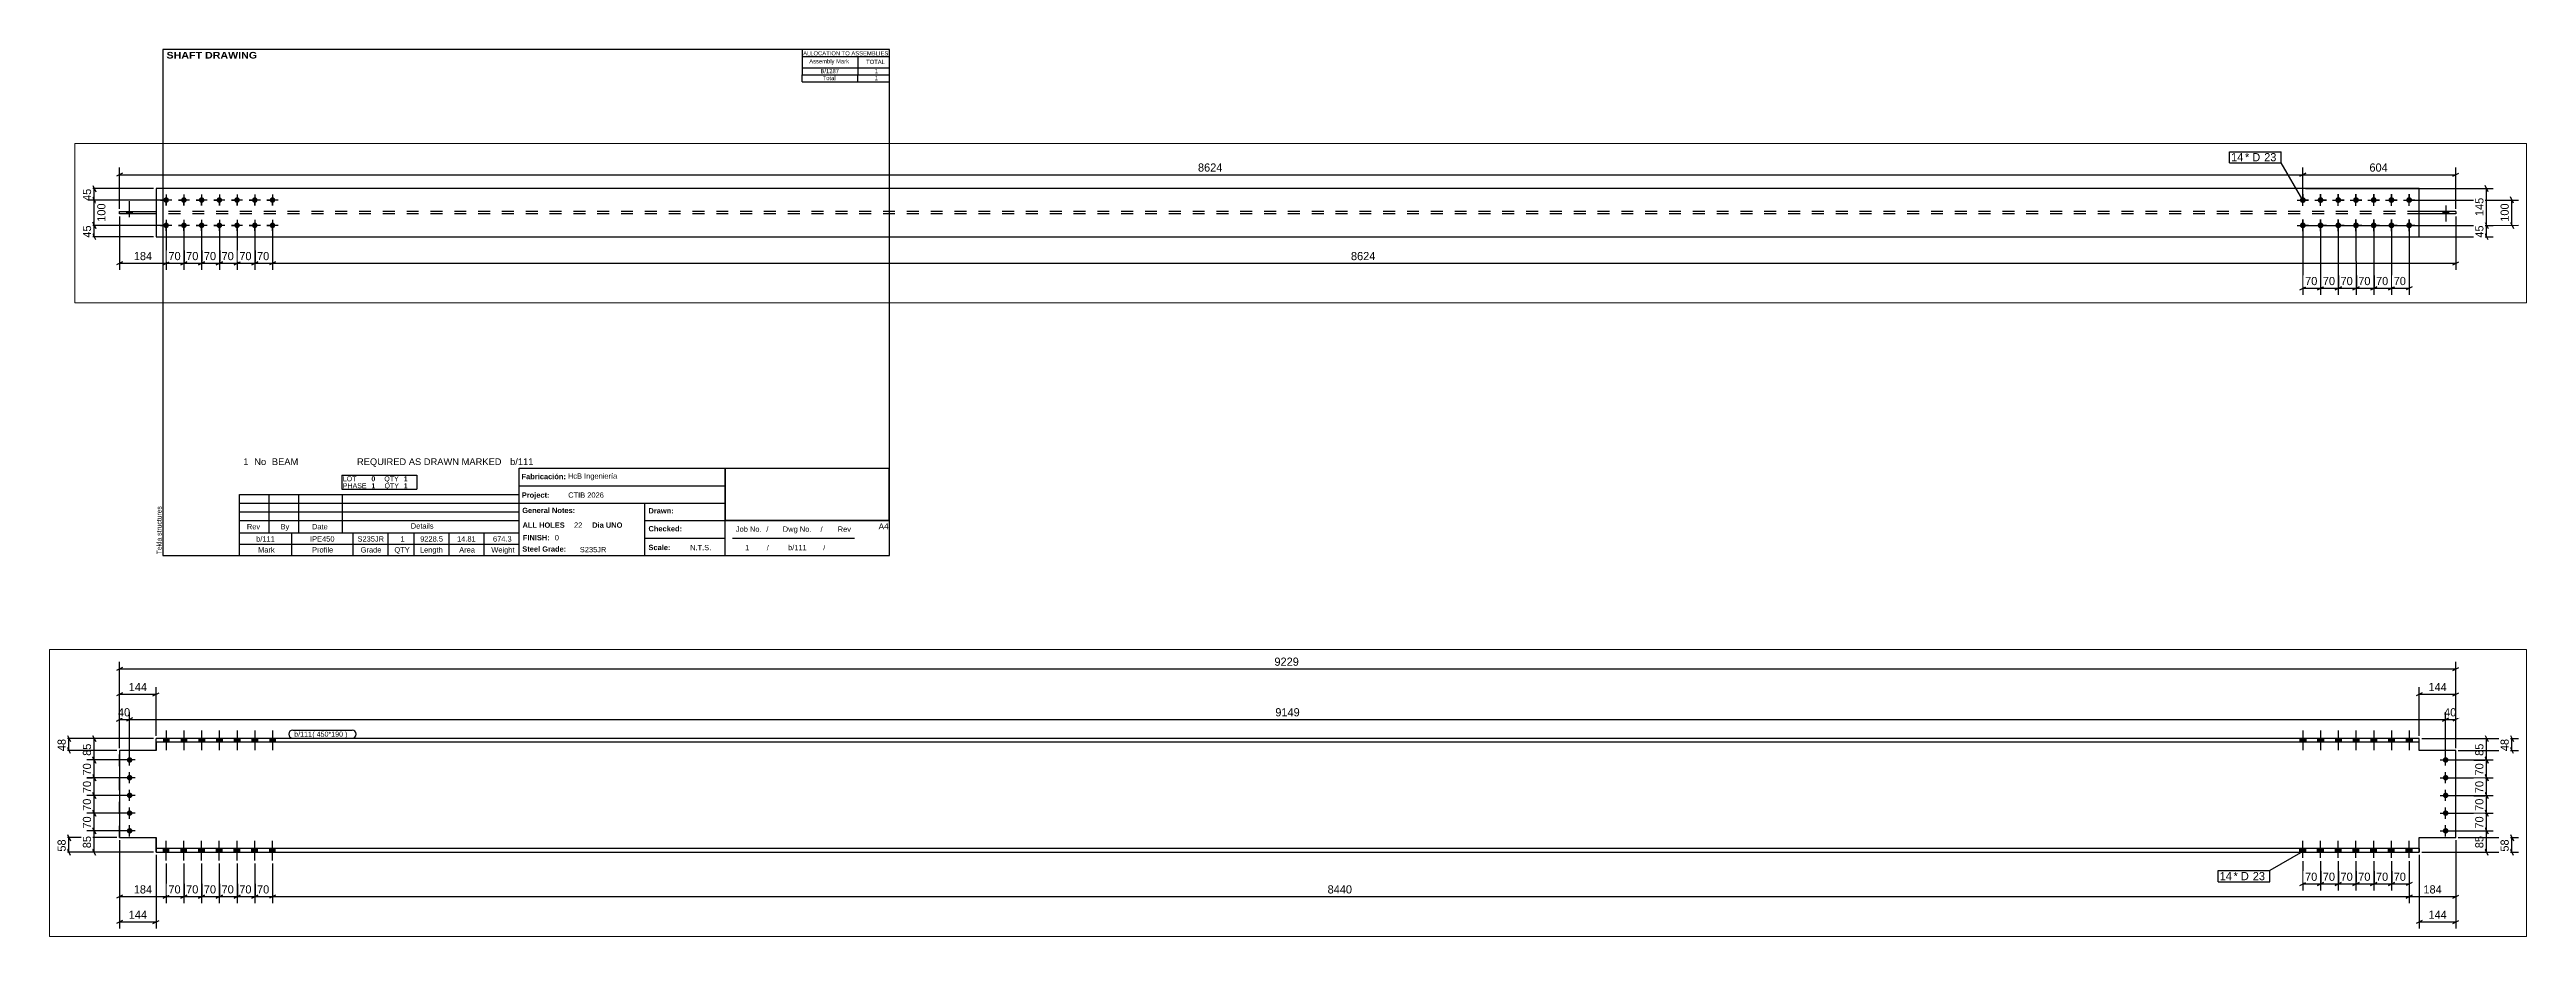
# Paper-space layout 'Layout1' of a CAD drawing. Header units: millimetres. Extents: x -40 to 939, y -146 to 205.
# The model-space entities are those that its viewports show. They can reach past a viewport. Long polylines and large blocks are cut down to what shows.
import ezdxf

# ---------------------------------------------------------------- set-up
doc = ezdxf.new("R2010")
doc.units = ezdxf.units.MM
doc.linetypes.add('DXK_LINE_DOT4', pattern=[0.9408, 0.4704, -0.4704])
doc.layers.add('Viewport layer', color=7, linetype='Continuous', plot=False)
doc.styles.add('Arial', font='ARIAL.TTF', dxfattribs={"height": 0.2})
doc.styles.add('Arial Black', font='ARIBLK.TTF', dxfattribs={"height": 0.2})
doc.styles.add('Arial Bold', font='ARIALBD.TTF', dxfattribs={"height": 0.2})
doc.styles.add('Comic Sans MS', font='COMIC.TTF', dxfattribs={"height": 0.2})

psp = doc.layouts.get("Layout1")

# ---------------------------------------------------------------- texts
at = {"color": 7}
for s, height, style, p in [(' SHAFT DRAWING', 2.6342, 'Arial Black', (5.3, 201.42)), ('ALLOCATION TO ASSEMBLIES', 1.6475, 'Arial', (257.95, 202.68)), ('Assembly Mark', 1.6475, 'Arial', (260.35, 199.52)), ('TOTAL', 1.648, 'Arial', (282.81, 199.28)), ('1', 2.64, 'Arial', (36.8, 40.76)), ('No', 2.636, 'Arial', (41.13, 40.76)), ('BEAM', 2.636, 'Arial', (48.08, 40.76)), ('REQUIRED AS DRAWN MARKED', 2.636, 'Arial', (81.71, 40.76)), ('b/111', 2.636, 'Arial', (142.18, 40.76)), ('b/111', 2.109, 'Arial', (41.89, 10.5)), ('IPE450', 2.109, 'Arial', (63.17, 10.5)), ('S235JR', 2.109, 'Arial', (81.91, 10.5)), ('1', 2.11, 'Arial', (98.86, 10.5)), ('9228.5', 2.109, 'Arial', (106.66, 10.5)), ('14.81', 2.109, 'Arial', (121.24, 10.5)), ('674.3', 2.109, 'Arial', (135.43, 10.5)), ('FINISH:', 2.107, 'Arial Bold', (147.22, 11)), ('0', 2.11, 'Arial', (159.84, 11))]:
    psp.add_text(s, height=height, dxfattribs=dict(at, style=style)).set_placement(p)
at = {"color": 7, "linetype": 'Continuous'}
for s, height, style, p in [('B/1287', 1.648, 'Arial', (264.81, 195.63)), ('1', 1.65, 'Arial', (286.23, 195.63)), ('Total', 1.648, 'Arial', (265.67, 192.88)), ('1', 1.65, 'Arial', (286.21, 192.88)), ('LOT', 1.977, 'Arial', (76.13, 34.33)), ('PHASE', 1.977, 'Arial', (76.13, 31.57)), ('0', 1.98, 'Arial Bold', (87.41, 34.33)), ('1', 1.98, 'Arial Bold', (87.41, 31.57)), ('QTY', 1.977, 'Arial', (92.51, 34.33)), ('QTY', 1.977, 'Arial', (92.58, 31.57)), ('1', 1.98, 'Arial Bold', (100.18, 34.33)), ('1', 1.98, 'Arial Bold', (100.18, 31.57)), ('Fabricación:', 2.1074, 'Arial Bold', (146.73, 35.16)), ('Project:', 2.107, 'Arial Bold', (146.81, 27.83)), ('HcB Ingeniería', 2.1088, 'Arial', (165.02, 35.36)), ('CTIB 2026', 2.109, 'Arial', (165.14, 27.83)), ('General Notes:', 2.1074, 'Arial Bold', (146.96, 21.78)), ('Drawn:', 2.107, 'Arial Bold', (196.85, 21.62)), ('Rev', 2.109, 'Arial', (38.21, 15.35)), ('By', 2.109, 'Arial', (51.53, 15.35)), ('Date', 2.109, 'Arial', (63.94, 15.35)), ('Details', 2.109, 'Arial', (102.96, 15.63)), ('ALL HOLES', 2.107, 'Arial Bold', (147.1, 15.96)), ('22', 2.109, 'Arial', (167.43, 15.96)), ('Dia UNO', 2.107, 'Arial Bold', (174.62, 15.96)), ('Checked:', 2.107, 'Arial Bold', (196.85, 14.53)), ('Job No.', 2.109, 'Arial', (231.37, 14.37)), ('/', 2.11, 'Arial', (243.42, 14.37)), ('Dwg No.', 2.109, 'Arial', (249.91, 14.37)), ('/', 2.11, 'Arial', (264.81, 14.37)), ('Rev', 2.109, 'Arial', (271.61, 14.37)), ('A4', 2.307, 'Arial', (287.76, 15.38)), ('Mark', 2.109, 'Arial', (42.64, 6.19)), ('Profile', 2.109, 'Arial', (63.95, 6.19)), ('Grade', 2.109, 'Arial', (83.16, 6.19)), ('QTY', 2.109, 'Arial', (96.49, 6.19)), ('Length', 2.109, 'Arial', (106.58, 6.19)), ('Area', 2.109, 'Arial', (122.09, 6.19)), ('Weight', 2.109, 'Arial', (134.77, 6.19)), ('Steel Grade:', 2.1074, 'Arial Bold', (147.01, 6.52)), ('S235JR', 2.109, 'Arial', (169.74, 6.28)), ('Scale:', 2.107, 'Arial Bold', (196.85, 7.13)), ('N.T.S.', 2.109, 'Arial', (213.29, 7.08)), ('1', 2.11, 'Arial', (235.04, 7.08)), ('/', 1.98, 'Arial', (243.58, 7.08)), ('b/111', 2.109, 'Arial', (251.98, 7.08)), ('/', 1.98, 'Arial', (265.88, 7.08))]:
    psp.add_text(s, height=height, dxfattribs=dict(at, style=style)).set_placement(p)
at = {"color": 174, "linetype": 'Continuous', "style": 'Arial'}
psp.add_text('Tekla structures', height=1.9102, rotation=90, dxfattribs=at).set_placement((4.5, 5.5))

msp = doc.modelspace()

# ---------------------------------------------------------------- hatches: boundary and pattern name
at = {"linetype": 'Continuous'}
for points in [[(14989.4, 697.6, -1), (15011.4, 697.6, -1)], [(15133.7, 768), (15155.7, 768), (15155.7, 782.6), (15133.7, 782.6)], [(15133.7, 768), (15155.7, 768), (15155.7, 782.6), (15133.7, 782.6)], [(15203.7, 768), (15225.7, 768), (15225.7, 782.6), (15203.7, 782.6)], [(15203.7, 768), (15225.7, 768), (15225.7, 782.6), (15203.7, 782.6)], [(15273.7, 768), (15295.7, 768), (15295.7, 782.6), (15273.7, 782.6)], [(15273.7, 768), (15295.7, 768), (15295.7, 782.6), (15273.7, 782.6)], [(15343.7, 768), (15365.7, 768), (15365.7, 782.6), (15343.7, 782.6)], [(15343.7, 768), (15365.7, 768), (15365.7, 782.6), (15343.7, 782.6)], [(15413.7, 768), (15435.7, 768), (15435.7, 782.6), (15413.7, 782.6)], [(15413.7, 768), (15435.7, 768), (15435.7, 782.6), (15413.7, 782.6)], [(15483.7, 768), (15505.7, 768), (15505.7, 782.6), (15483.7, 782.6)], [(15483.7, 768), (15505.7, 768), (15505.7, 782.6), (15483.7, 782.6)], [(15553.7, 768), (15575.7, 768), (15575.7, 782.6), (15553.7, 782.6)], [(15553.7, 768), (15575.7, 768), (15575.7, 782.6), (15553.7, 782.6)], [(23596.1, 782.6), (23573.1, 782.6), (23573.1, 768), (23596.1, 768)], [(23596.1, 782.6), (23573.1, 782.6), (23573.1, 768), (23596.1, 768)], [(23666.1, 782.6), (23643.1, 782.6), (23643.1, 768), (23666.1, 768)], [(23666.1, 782.6), (23643.1, 782.6), (23643.1, 768), (23666.1, 768)], [(23736.1, 782.6), (23713.1, 782.6), (23713.1, 768), (23736.1, 768)], [(23736.1, 782.6), (23713.1, 782.6), (23713.1, 768), (23736.1, 768)], [(23806.1, 782.6), (23783.1, 782.6), (23783.1, 768), (23806.1, 768)], [(23806.1, 782.6), (23783.1, 782.6), (23783.1, 768), (23806.1, 768)], [(23876.1, 782.6), (23853.1, 782.6), (23853.1, 768), (23876.1, 768)], [(23876.1, 782.6), (23853.1, 782.6), (23853.1, 768), (23876.1, 768)], [(23946.1, 782.6), (23923.1, 782.6), (23923.1, 768), (23946.1, 768)], [(23946.1, 782.6), (23923.1, 782.6), (23923.1, 768), (23946.1, 768)], [(24016.1, 782.6), (23993.1, 782.6), (23993.1, 768), (24016.1, 768)], [(24016.1, 782.6), (23993.1, 782.6), (23993.1, 768), (24016.1, 768)], [(24137.9, 697.6, -1), (24159.9, 697.6, -1)], [(14989.4, 627.6, -1), (15011.4, 627.6, -1)], [(24137.9, 627.6, -1), (24159.9, 627.6, -1)], [(14989.4, 557.6, -1), (15011.4, 557.6, -1)], [(14989.4, 487.6, -1), (15011.4, 487.6, -1)], [(24137.9, 557.6, -1), (24159.9, 557.6, -1)], [(24137.9, 487.6, -1), (24159.9, 487.6, -1)], [(360.7, 395.3, -1), (360.7, 417.3, -1)], [(430.7, 395.3, -1), (430.7, 417.3, -1)], [(500.7, 395.3, -1), (500.7, 417.3, -1)], [(570.7, 395.3, -1), (570.7, 417.3, -1)], [(640.7, 395.3, -1), (640.7, 417.3, -1)], [(710.7, 395.3, -1), (710.7, 417.3, -1)], [(780.7, 395.3, -1), (780.7, 417.3, -1)], [(8800.6, 417.7, -1), (8800.6, 394.7, -1)], [(8870.6, 417.7, -1), (8870.6, 394.7, -1)], [(8940.6, 417.8, -1), (8940.6, 394.8, -1)], [(9010.6, 417.8, -1), (9010.6, 394.8, -1)], [(9080.6, 417.8, -1), (9080.6, 394.8, -1)], [(9150.6, 417.8, -1), (9150.6, 394.8, -1)], [(9220.6, 417.8, -1), (9220.6, 394.8, -1)], [(14989.4, 417.6, -1), (15011.4, 417.6, -1)], [(24137.9, 417.6, -1), (24159.9, 417.6, -1)], [(227.4, 361), (205.4, 361), (205.4, 351.6), (227.4, 351.6)], [(227.4, 361), (205.4, 361), (205.4, 351.6), (227.4, 351.6)], [(227.4, 361), (205.4, 361), (205.4, 351.6), (227.4, 351.6)], [(227.4, 361), (205.4, 361), (205.4, 351.6), (227.4, 351.6)], [(227.4, 361), (205.4, 361), (205.4, 351.6), (227.4, 351.6)], [(360.7, 295.3, -1), (360.7, 317.3, -1)], [(430.7, 295.3, -1), (430.7, 317.3, -1)], [(500.7, 295.3, -1), (500.7, 317.3, -1)], [(570.7, 295.3, -1), (570.7, 317.3, -1)], [(640.7, 295.3, -1), (640.7, 317.3, -1)], [(710.7, 295.3, -1), (710.7, 317.3, -1)], [(780.7, 295.3, -1), (780.7, 317.3, -1)], [(8800.6, 317.7, -1), (8800.6, 294.7, -1)], [(8870.6, 317.7, -1), (8870.6, 294.7, -1)], [(8940.6, 317.8, -1), (8940.6, 294.8, -1)], [(9010.6, 317.8, -1), (9010.6, 294.8, -1)], [(9080.6, 317.8, -1), (9080.6, 294.8, -1)], [(9150.6, 317.8, -1), (9150.6, 294.8, -1)], [(9220.6, 317.8, -1), (9220.6, 294.8, -1)], [(9353.9, 351.6), (9375.9, 351.6), (9375.9, 361), (9353.9, 361)], [(9353.9, 351.6), (9375.9, 351.6), (9375.9, 361), (9353.9, 361)], [(9353.9, 351.6), (9375.9, 351.6), (9375.9, 361), (9353.9, 361)], [(9353.9, 351.6), (9375.9, 351.6), (9375.9, 361), (9353.9, 361)], [(9353.9, 351.6), (9375.9, 351.6), (9375.9, 361), (9353.9, 361)], [(15133.7, 332.6), (15155.7, 332.6), (15155.7, 347.2), (15133.7, 347.2)], [(15133.7, 332.6), (15155.7, 332.6), (15155.7, 347.2), (15133.7, 347.2)], [(15203.7, 332.6), (15225.7, 332.6), (15225.7, 347.2), (15203.7, 347.2)], [(15203.7, 332.6), (15225.7, 332.6), (15225.7, 347.2), (15203.7, 347.2)], [(15273.7, 332.6), (15295.7, 332.6), (15295.7, 347.2), (15273.7, 347.2)], [(15273.7, 332.6), (15295.7, 332.6), (15295.7, 347.2), (15273.7, 347.2)], [(15343.7, 332.6), (15365.7, 332.6), (15365.7, 347.2), (15343.7, 347.2)], [(15343.7, 332.6), (15365.7, 332.6), (15365.7, 347.2), (15343.7, 347.2)], [(15413.7, 332.6), (15435.7, 332.6), (15435.7, 347.2), (15413.7, 347.2)], [(15413.7, 332.6), (15435.7, 332.6), (15435.7, 347.2), (15413.7, 347.2)], [(15483.7, 332.6), (15505.7, 332.6), (15505.7, 347.2), (15483.7, 347.2)], [(15483.7, 332.6), (15505.7, 332.6), (15505.7, 347.2), (15483.7, 347.2)], [(15553.7, 332.6), (15575.7, 332.6), (15575.7, 347.2), (15553.7, 347.2)], [(15553.7, 332.6), (15575.7, 332.6), (15575.7, 347.2), (15553.7, 347.2)], [(23596.1, 347.2), (23573.1, 347.2), (23573.1, 332.6), (23596.1, 332.6)], [(23596.1, 347.2), (23573.1, 347.2), (23573.1, 332.6), (23596.1, 332.6)], [(23666.1, 347.2), (23643.1, 347.2), (23643.1, 332.6), (23666.1, 332.6)], [(23666.1, 347.2), (23643.1, 347.2), (23643.1, 332.6), (23666.1, 332.6)], [(23736.1, 347.2), (23713.1, 347.2), (23713.1, 332.6), (23736.1, 332.6)], [(23736.1, 347.2), (23713.1, 347.2), (23713.1, 332.6), (23736.1, 332.6)], [(23806.1, 347.2), (23783.1, 347.2), (23783.1, 332.6), (23806.1, 332.6)], [(23806.1, 347.2), (23783.1, 347.2), (23783.1, 332.6), (23806.1, 332.6)], [(23876.1, 347.2), (23853.1, 347.2), (23853.1, 332.6), (23876.1, 332.6)], [(23876.1, 347.2), (23853.1, 347.2), (23853.1, 332.6), (23876.1, 332.6)], [(23946.1, 347.2), (23923.1, 347.2), (23923.1, 332.6), (23946.1, 332.6)], [(23946.1, 347.2), (23923.1, 347.2), (23923.1, 332.6), (23946.1, 332.6)], [(24016.1, 347.2), (23993.1, 347.2), (23993.1, 332.6), (24016.1, 332.6)], [(24016.1, 347.2), (23993.1, 347.2), (23993.1, 332.6), (24016.1, 332.6)]]:
    msp.add_hatch(color=3, dxfattribs=at).paths.add_polyline_path(points)

# ---------------------------------------------------------------- linework, layer by layer
at = {"color": 8, "linetype": 'Continuous'}
for p, q in [((24188.9, 744.6), (24188.9, 1086)), ((14972.4, 1063.6), (14948.4, 1051.6)), ((14960.4, 1057.6), (24188.9, 1057.6)), ((15104.7, 792.6), (15104.7, 986)), ((24044.6, 792.6), (24044.6, 986)), ((24176.9, 1051.6), (24200.9, 1063.6)), ((14960.4, 957.6), (15104.7, 957.6)), ((14960.4, 744.6), (14960.4, 886)), ((15000.4, 707.6), (15000.4, 886)), ((15092.7, 951.6), (15116.7, 963.6)), ((24056.6, 963.6), (24032.6, 951.6)), ((24044.6, 957.6), (24188.9, 957.6)), ((24148.9, 707.6), (24148.9, 886)), ((24188.9, 744.6), (24188.9, 886)), ((14854.4, 794.6), (14866.4, 770.6)), ((14948.4, 851.6), (14972.4, 863.6)), ((14960.4, 857.6), (15000.4, 857.6)), ((15012.4, 863.6), (14988.4, 851.6)), ((24136.9, 851.6), (24160.9, 863.6)), ((24148.9, 857.6), (24188.9, 857.6)), ((24200.9, 863.6), (24176.9, 851.6)), ((24304.4, 794.6), (24316.4, 770.6)), ((24404.4, 794.6), (24416.4, 770.6)), ((14760.4, 734.6), (14760.4, 782.6)), ((15094.7, 782.6), (14832, 782.6)), ((14990.4, 697.6), (14832, 697.6)), ((14866.4, 685.6), (14854.4, 709.6)), ((14860.4, 697.6), (14860.4, 782.6)), ((24054.6, 782.6), (24336, 782.6)), ((24158.9, 697.6), (24336, 697.6)), ((24304.4, 709.6), (24316.4, 685.6)), ((24310.4, 627.6), (24310.4, 697.6)), ((24416.4, 722.6), (24404.4, 746.6)), ((24410.4, 734.6), (24410.4, 782.6)), ((14990.4, 627.6), (14832, 627.6)), ((14854.4, 639.6), (14866.4, 615.6)), ((14860.4, 557.6), (14860.4, 627.6)), ((24158.9, 627.6), (24336, 627.6)), ((24316.4, 615.6), (24304.4, 639.6)), ((188.4, 512.3), (164.4, 500.3)), ((176.4, 371), (176.4, 534.7)), ((176.4, 506.3), (8800.6, 506.3)), ((8812.6, 512.3), (8788.6, 500.3)), ((8788.6, 500.3), (8812.6, 512.3)), ((8800.6, 416.2), (8800.6, 534.7)), ((8800.6, 416.2), (8800.6, 534.7)), ((8800.6, 506.3), (9404.9, 506.3)), ((9392.9, 500.3), (9416.9, 512.3)), ((9404.9, 371), (9404.9, 534.7)), ((14990.4, 557.6), (14832, 557.6)), ((14866.4, 545.6), (14854.4, 569.6)), ((14866.4, 475.6), (14854.4, 499.6)), ((24158.9, 557.6), (24336, 557.6)), ((24304.4, 569.6), (24316.4, 545.6)), ((24316.4, 475.6), (24304.4, 499.6)), ((24310.4, 487.6), (24310.4, 557.6)), ((310.7, 451.3), (48, 451.3)), ((350.7, 406.3), (48, 406.3)), ((70.4, 463.3), (82.4, 439.3)), ((82.4, 394.3), (70.4, 418.3)), ((76.4, 406.3), (76.4, 451.3)), ((8810.6, 451.3), (9552, 451.3)), ((9230.6, 406.3), (9652, 406.4)), ((9526.4, 306.2), (9526.4, 451.3)), ((9632.4, 394.4), (9620.4, 418.4)), ((9626.4, 306.4), (9626.4, 406.4)), ((14754.4, 402.6), (14766.4, 378.6)), ((14990.4, 487.6), (14832, 487.6)), ((14990.4, 417.6), (14832, 417.6)), ((14866.4, 405.6), (14854.4, 429.6)), ((24158.9, 487.6), (24336, 487.6)), ((24158.9, 417.6), (24336, 417.6)), ((24304.4, 429.6), (24316.4, 405.6)), ((24310.4, 332.6), (24310.4, 417.6)), ((24404.4, 402.6), (24416.4, 378.6)), ((350.7, 306.3), (50.8, 306.3)), ((82.4, 294.3), (70.4, 318.3)), ((176.4, 341.6), (176.4, 130.7)), ((360.7, 296.3), (360.7, 130.7)), ((360.7, 296.3), (360.7, 130.7)), ((430.7, 296.3), (430.7, 130.7)), ((500.7, 296.3), (500.7, 130.7)), ((570.7, 296.3), (570.7, 130.7)), ((640.7, 296.3), (640.7, 130.7)), ((710.7, 296.3), (710.7, 130.7)), ((780.7, 296.3), (780.7, 130.7)), ((780.7, 296.3), (780.7, 130.7)), ((8800.6, 296.2), (8800.7, 32)), ((8870.6, 296.2), (8870.7, 32)), ((8940.6, 296.3), (8940.7, 32)), ((9010.6, 296.3), (9010.7, 32)), ((9080.6, 296.3), (9080.7, 32)), ((9150.6, 296.3), (9150.7, 32.1)), ((9220.6, 296.3), (9220.7, 32.1)), ((9230.6, 306.3), (9652, 306.4)), ((9404.9, 341.6), (9404.9, 130.7)), ((9620.4, 318.4), (9632.4, 294.4)), ((14950.4, 390.6), (14732, 390.6)), ((15094.7, 332.6), (14732, 332.6)), ((14766.4, 320.6), (14754.4, 344.6)), ((14760.4, 332.6), (14760.4, 390.6)), ((15094.7, 332.6), (14832, 332.6)), ((14866.4, 320.6), (14854.4, 344.6)), ((14960.4, 380.6), (14960.4, 132)), ((14960.4, 380.6), (14960.4, 32)), ((23584.6, 297.9), (23584.6, 182)), ((23654.6, 297.9), (23654.6, 182)), ((23724.6, 297.9), (23724.6, 182)), ((23794.6, 297.9), (23794.6, 182)), ((23864.6, 297.9), (23864.6, 182)), ((23934.6, 297.9), (23934.6, 182)), ((24004.6, 297.9), (24004.6, 132)), ((24004.6, 297.9), (24004.6, 132)), ((24004.6, 297.9), (24004.6, 182)), ((24054.6, 332.6), (24336, 332.6)), ((24188.9, 380.6), (24188.9, 132)), ((24188.9, 380.6), (24188.9, 32)), ((24316.4, 320.6), (24304.4, 344.6)), ((24416.4, 320.6), (24404.4, 344.6)), ((24410.4, 332.6), (24410.4, 390.6)), ((310.7, 261.3), (48, 261.3)), ((8810.6, 261.3), (9552, 261.3)), ((15144.7, 287.9), (15144.7, 132)), ((15144.7, 287.9), (15144.7, 132)), ((15214.7, 287.9), (15214.7, 132)), ((15284.7, 287.9), (15284.7, 132)), ((15354.7, 287.9), (15354.7, 132)), ((15424.7, 287.9), (15424.7, 132)), ((15494.7, 287.9), (15494.7, 132)), ((15564.7, 287.9), (15564.7, 132)), ((15564.7, 287.9), (15564.7, 132)), ((23572.6, 201.6), (23596.6, 213.6)), ((23642.6, 201.6), (23666.6, 213.6)), ((23712.6, 201.6), (23736.6, 213.6)), ((23782.6, 201.6), (23806.6, 213.6)), ((23852.6, 201.6), (23876.6, 213.6)), ((23922.6, 201.6), (23946.6, 213.6)), ((23934.6, 207.6), (24004.6, 207.6)), ((188.4, 162.3), (164.4, 150.3)), ((176.4, 156.3), (360.7, 156.3)), ((348.7, 150.3), (372.7, 162.3)), ((418.7, 150.3), (442.7, 162.3)), ((488.7, 150.3), (512.7, 162.3)), ((558.7, 150.3), (582.7, 162.3)), ((570.7, 156.3), (640.7, 156.3)), ((652.7, 162.3), (628.7, 150.3)), ((698.7, 150.3), (722.7, 162.3)), ((710.7, 156.3), (780.7, 156.3)), ((792.7, 162.3), (768.7, 150.3)), ((792.7, 162.3), (768.7, 150.3)), ((9392.9, 150.3), (9416.9, 162.3)), ((14972.4, 163.6), (14948.4, 151.6)), ((14960.4, 157.6), (15144.7, 157.6)), ((15132.7, 151.6), (15156.7, 163.6)), ((15202.7, 151.6), (15226.7, 163.6)), ((15272.7, 151.6), (15296.7, 163.6)), ((15342.7, 151.6), (15366.7, 163.6)), ((15412.7, 151.6), (15436.7, 163.6)), ((15482.7, 151.6), (15506.7, 163.6)), ((15494.7, 157.6), (15564.7, 157.6)), ((15576.7, 163.6), (15552.7, 151.6)), ((15576.7, 163.6), (15552.7, 151.6)), ((15564.7, 157.6), (24004.6, 157.6)), ((24016.6, 163.6), (23992.6, 151.6)), ((24004.6, 157.6), (24188.9, 157.6)), ((24176.9, 151.6), (24200.9, 163.6)), ((8788.7, 51.6), (8812.7, 63.6)), ((8800.7, 57.6), (8870.7, 57.6)), ((8882.7, 63.6), (8858.7, 51.6)), ((8928.7, 51.6), (8952.7, 63.6)), ((8998.7, 51.6), (9022.7, 63.6)), ((9068.7, 51.6), (9092.7, 63.6)), ((9080.7, 57.6), (9150.7, 57.7)), ((9162.7, 63.7), (9138.7, 51.7)), ((9232.7, 63.7), (9208.7, 51.7)), ((14972.4, 63.6), (14948.4, 51.6)), ((14960.4, 57.6), (15104.7, 57.6)), ((15092.7, 51.6), (15116.7, 63.6)), ((24056.6, 63.6), (24032.6, 51.6)), ((24044.6, 57.6), (24188.9, 57.6)), ((24176.9, 51.6), (24200.9, 63.6))]:
    msp.add_line(p, q, dxfattribs=at)
at = {"color": 3, "linetype": 'Continuous'}
for p, q in [((15144.7, 814.8), (15144.7, 736.6)), ((15144.7, 814.8), (15144.7, 736.6)), ((15214.7, 814.8), (15214.7, 736.6)), ((15214.7, 814.8), (15214.7, 736.6)), ((15284.7, 814.8), (15284.7, 736.6)), ((15284.7, 814.8), (15284.7, 736.6)), ((15354.7, 814.8), (15354.7, 736.6)), ((15354.7, 814.8), (15354.7, 736.6)), ((15424.7, 814.8), (15424.7, 736.6)), ((15424.7, 814.8), (15424.7, 736.6)), ((15494.7, 814.8), (15494.7, 736.6)), ((15494.7, 814.8), (15494.7, 736.6)), ((15564.7, 814.8), (15564.7, 736.6)), ((15564.7, 814.8), (15564.7, 736.6)), ((23584.6, 814.8), (23584.6, 736.6)), ((23584.6, 814.8), (23584.6, 736.6)), ((23654.6, 814.8), (23654.6, 736.6)), ((23654.6, 814.8), (23654.6, 736.6)), ((23724.6, 814.8), (23724.6, 736.6)), ((23724.6, 814.8), (23724.6, 736.6)), ((23794.6, 814.8), (23794.6, 736.6)), ((23794.6, 814.8), (23794.6, 736.6)), ((23864.6, 814.8), (23864.6, 736.6)), ((23864.6, 814.8), (23864.6, 736.6)), ((23934.6, 814.8), (23934.6, 736.6)), ((23934.6, 814.8), (23934.6, 736.6)), ((24004.6, 814.8), (24004.6, 736.6)), ((24004.6, 814.8), (24004.6, 736.6)), ((15022.4, 697.6), (14978.4, 697.6)), ((15000.4, 675.6), (15000.4, 719.6)), ((15133.7, 782.6), (15133.7, 768)), ((15133.7, 782.6), (15133.7, 768)), ((15155.7, 782.6), (15155.7, 768)), ((15155.7, 782.6), (15155.7, 768)), ((15203.7, 782.6), (15203.7, 768)), ((15203.7, 782.6), (15203.7, 768)), ((15225.7, 782.6), (15225.7, 768)), ((15225.7, 782.6), (15225.7, 768)), ((15273.7, 782.6), (15273.7, 768)), ((15273.7, 782.6), (15273.7, 768)), ((15295.7, 782.6), (15295.7, 768)), ((15295.7, 782.6), (15295.7, 768)), ((15343.7, 782.6), (15343.7, 768)), ((15343.7, 782.6), (15343.7, 768)), ((15365.7, 782.6), (15365.7, 768)), ((15365.7, 782.6), (15365.7, 768)), ((15413.7, 782.6), (15413.7, 768)), ((15413.7, 782.6), (15413.7, 768)), ((15435.7, 782.6), (15435.7, 768)), ((15435.7, 782.6), (15435.7, 768)), ((15483.7, 782.6), (15483.7, 768)), ((15483.7, 782.6), (15483.7, 768)), ((15505.7, 782.6), (15505.7, 768)), ((15505.7, 782.6), (15505.7, 768)), ((15553.7, 782.6), (15553.7, 768)), ((15553.7, 782.6), (15553.7, 768)), ((15575.7, 782.6), (15575.7, 768)), ((15575.7, 782.6), (15575.7, 768)), ((23573.1, 782.6), (23573.1, 768)), ((23573.1, 782.6), (23573.1, 768)), ((23596.1, 782.6), (23596.1, 768)), ((23596.1, 782.6), (23596.1, 768)), ((23643.1, 782.6), (23643.1, 768)), ((23643.1, 782.6), (23643.1, 768)), ((23666.1, 782.6), (23666.1, 768)), ((23666.1, 782.6), (23666.1, 768)), ((23713.1, 782.6), (23713.1, 768)), ((23713.1, 782.6), (23713.1, 768)), ((23736.1, 782.6), (23736.1, 768)), ((23736.1, 782.6), (23736.1, 768)), ((23783.1, 782.6), (23783.1, 768)), ((23783.1, 782.6), (23783.1, 768)), ((23806.1, 782.6), (23806.1, 768)), ((23806.1, 782.6), (23806.1, 768)), ((23853.1, 782.6), (23853.1, 768)), ((23853.1, 782.6), (23853.1, 768)), ((23876.1, 782.6), (23876.1, 768)), ((23876.1, 782.6), (23876.1, 768)), ((23923.1, 782.6), (23923.1, 768)), ((23923.1, 782.6), (23923.1, 768)), ((23946.1, 782.6), (23946.1, 768)), ((23946.1, 782.6), (23946.1, 768)), ((23993.1, 782.6), (23993.1, 768)), ((23993.1, 782.6), (23993.1, 768)), ((24016.1, 782.6), (24016.1, 768)), ((24016.1, 782.6), (24016.1, 768)), ((24126.9, 697.6), (24170.9, 697.6)), ((24148.9, 675.6), (24148.9, 719.6)), ((15022.4, 627.6), (14978.4, 627.6)), ((15000.4, 605.6), (15000.4, 649.6)), ((24126.9, 627.6), (24170.9, 627.6)), ((24148.9, 605.6), (24148.9, 649.6)), ((15022.4, 557.6), (14978.4, 557.6)), ((15000.4, 535.6), (15000.4, 579.6)), ((15000.4, 465.6), (15000.4, 509.6)), ((24126.9, 557.6), (24170.9, 557.6)), ((24148.9, 535.6), (24148.9, 579.6)), ((24148.9, 465.6), (24148.9, 509.6)), ((216.4, 338.4), (216.4, 401.6)), ((216.4, 338.4), (216.4, 401.6)), ((216.4, 338.4), (216.4, 401.6)), ((216.4, 338.4), (216.4, 401.6)), ((216.4, 338.4), (216.4, 401.6)), ((382.7, 406.3), (338.7, 406.3)), ((338.7, 406.3), (353.3, 406.3)), ((360.7, 428.3), (360.7, 384.3)), ((360.7, 428.3), (360.7, 413.6)), ((360.7, 384.3), (360.7, 398.9)), ((382.7, 406.3), (368, 406.3)), ((452.7, 406.3), (408.7, 406.3)), ((408.7, 406.3), (423.3, 406.3)), ((430.7, 428.3), (430.7, 384.3)), ((430.7, 428.3), (430.7, 413.6)), ((430.7, 384.3), (430.7, 398.9)), ((452.7, 406.3), (438, 406.3)), ((522.7, 406.3), (478.7, 406.3)), ((478.7, 406.3), (493.3, 406.3)), ((500.7, 428.3), (500.7, 384.3)), ((500.7, 428.3), (500.7, 413.6)), ((500.7, 384.3), (500.7, 398.9)), ((522.7, 406.3), (508, 406.3)), ((592.7, 406.3), (548.7, 406.3)), ((548.7, 406.3), (563.3, 406.3)), ((570.7, 428.3), (570.7, 384.3)), ((570.7, 428.3), (570.7, 413.6)), ((570.7, 384.3), (570.7, 398.9)), ((592.7, 406.3), (578, 406.3)), ((662.7, 406.3), (618.7, 406.3)), ((618.7, 406.3), (633.3, 406.3)), ((640.7, 428.3), (640.7, 384.3)), ((640.7, 428.3), (640.7, 413.6)), ((640.7, 384.3), (640.7, 398.9)), ((662.7, 406.3), (648, 406.3)), ((732.7, 406.3), (688.7, 406.3)), ((688.7, 406.3), (703.3, 406.3)), ((710.7, 428.3), (710.7, 384.3)), ((710.7, 428.3), (710.7, 413.6)), ((710.7, 384.3), (710.7, 398.9)), ((732.7, 406.3), (718, 406.3)), ((802.7, 406.3), (758.7, 406.3)), ((758.7, 406.3), (773.3, 406.3)), ((780.7, 428.3), (780.7, 384.3)), ((780.7, 428.3), (780.7, 413.6)), ((780.7, 384.3), (780.7, 398.9)), ((802.7, 406.3), (788, 406.3)), ((8777.6, 406.2), (8792.9, 406.2)), ((8777.6, 406.2), (8823.6, 406.2)), ((8800.6, 429.2), (8800.6, 413.9)), ((8800.6, 383.2), (8800.6, 429.2)), ((8800.6, 383.2), (8800.6, 398.6)), ((8823.6, 406.2), (8808.3, 406.2)), ((8847.6, 406.2), (8862.9, 406.2)), ((8847.6, 406.2), (8893.6, 406.2)), ((8870.6, 429.2), (8870.6, 413.9)), ((8870.6, 383.2), (8870.6, 429.2)), ((8870.6, 383.2), (8870.6, 398.6)), ((8893.6, 406.2), (8878.3, 406.2)), ((8917.6, 406.2), (8932.9, 406.3)), ((8917.6, 406.2), (8963.6, 406.3)), ((8940.6, 429.3), (8940.6, 413.9)), ((8940.6, 383.3), (8940.6, 429.3)), ((8940.6, 383.3), (8940.6, 398.6)), ((8963.6, 406.3), (8948.3, 406.3)), ((8987.6, 406.3), (9002.9, 406.3)), ((8987.6, 406.3), (9033.6, 406.3)), ((9010.6, 429.3), (9010.6, 413.9)), ((9010.6, 383.3), (9010.6, 429.3)), ((9010.6, 383.3), (9010.6, 398.6)), ((9033.6, 406.3), (9018.3, 406.3)), ((9057.6, 406.3), (9072.9, 406.3)), ((9057.6, 406.3), (9103.6, 406.3)), ((9080.6, 429.3), (9080.6, 414)), ((9080.6, 383.3), (9080.6, 429.3)), ((9080.6, 383.3), (9080.6, 398.6)), ((9103.6, 406.3), (9088.3, 406.3)), ((9127.6, 406.3), (9142.9, 406.3)), ((9127.6, 406.3), (9173.6, 406.3)), ((9150.6, 429.3), (9150.6, 414)), ((9150.6, 383.3), (9150.6, 429.3)), ((9150.6, 383.3), (9150.6, 398.6)), ((9173.6, 406.3), (9158.3, 406.3)), ((9197.6, 406.3), (9212.9, 406.3)), ((9197.6, 406.3), (9243.6, 406.3)), ((9220.6, 429.3), (9220.6, 414)), ((9220.6, 383.3), (9220.6, 429.3)), ((9220.6, 383.3), (9220.6, 398.6)), ((9243.6, 406.3), (9228.3, 406.3)), ((15022.4, 487.6), (14978.4, 487.6)), ((15022.4, 417.6), (14978.4, 417.6)), ((15000.4, 395.6), (15000.4, 439.6)), ((24126.9, 487.6), (24170.9, 487.6)), ((24126.9, 417.6), (24170.9, 417.6)), ((24148.9, 395.6), (24148.9, 439.6)), ((205.4, 351.6), (205.4, 361)), ((205.4, 351.6), (205.4, 361)), ((205.4, 351.6), (205.4, 361)), ((205.4, 351.6), (205.4, 361)), ((205.4, 351.6), (205.4, 361)), ((227.4, 351.6), (227.4, 361)), ((227.4, 351.6), (227.4, 361)), ((227.4, 351.6), (227.4, 361)), ((227.4, 351.6), (227.4, 361)), ((227.4, 351.6), (227.4, 361)), ((382.7, 306.3), (338.7, 306.3)), ((338.7, 306.3), (353.3, 306.3)), ((360.7, 328.3), (360.7, 284.3)), ((360.7, 328.3), (360.7, 313.6)), ((360.7, 284.3), (360.7, 298.9)), ((382.7, 306.3), (368, 306.3)), ((452.7, 306.3), (408.7, 306.3)), ((408.7, 306.3), (423.3, 306.3)), ((430.7, 328.3), (430.7, 284.3)), ((430.7, 328.3), (430.7, 313.6)), ((430.7, 284.3), (430.7, 298.9)), ((452.7, 306.3), (438, 306.3)), ((522.7, 306.3), (478.7, 306.3)), ((478.7, 306.3), (493.3, 306.3)), ((500.7, 328.3), (500.7, 284.3)), ((500.7, 328.3), (500.7, 313.6)), ((500.7, 284.3), (500.7, 298.9)), ((522.7, 306.3), (508, 306.3)), ((592.7, 306.3), (548.7, 306.3)), ((548.7, 306.3), (563.3, 306.3)), ((570.7, 328.3), (570.7, 284.3)), ((570.7, 328.3), (570.7, 313.6)), ((570.7, 284.3), (570.7, 298.9)), ((592.7, 306.3), (578, 306.3)), ((662.7, 306.3), (618.7, 306.3)), ((618.7, 306.3), (633.3, 306.3)), ((640.7, 328.3), (640.7, 284.3)), ((640.7, 328.3), (640.7, 313.6)), ((640.7, 284.3), (640.7, 298.9)), ((662.7, 306.3), (648, 306.3)), ((732.7, 306.3), (688.7, 306.3)), ((688.7, 306.3), (703.3, 306.3)), ((710.7, 328.3), (710.7, 284.3)), ((710.7, 328.3), (710.7, 313.6)), ((710.7, 284.3), (710.7, 298.9)), ((732.7, 306.3), (718, 306.3)), ((802.7, 306.3), (758.7, 306.3)), ((758.7, 306.3), (773.3, 306.3)), ((780.7, 328.3), (780.7, 284.3)), ((780.7, 328.3), (780.7, 313.6)), ((780.7, 284.3), (780.7, 298.9)), ((802.7, 306.3), (788, 306.3)), ((8777.6, 306.2), (8793, 306.2)), ((8777.6, 306.2), (8823.6, 306.2)), ((8800.6, 329.2), (8800.6, 313.9)), ((8800.6, 283.2), (8800.6, 329.2)), ((8800.6, 283.2), (8800.6, 298.6)), ((8823.6, 306.2), (8808.3, 306.2)), ((8847.6, 306.2), (8863, 306.2)), ((8847.6, 306.2), (8893.6, 306.2)), ((8870.6, 329.2), (8870.6, 313.9)), ((8870.6, 283.2), (8870.6, 329.2)), ((8870.6, 283.2), (8870.6, 298.6)), ((8893.6, 306.2), (8878.3, 306.2)), ((8917.6, 306.2), (8933, 306.3)), ((8917.6, 306.2), (8963.6, 306.3)), ((8940.6, 329.3), (8940.6, 313.9)), ((8940.6, 283.3), (8940.6, 329.3)), ((8940.6, 283.3), (8940.6, 298.6)), ((8963.6, 306.3), (8948.3, 306.3)), ((8987.6, 306.3), (9003, 306.3)), ((8987.6, 306.3), (9033.6, 306.3)), ((9010.6, 329.3), (9010.6, 313.9)), ((9010.6, 283.3), (9010.6, 329.3)), ((9010.6, 283.3), (9010.6, 298.6)), ((9033.6, 306.3), (9018.3, 306.3)), ((9057.6, 306.3), (9073, 306.3)), ((9057.6, 306.3), (9103.6, 306.3)), ((9080.6, 329.3), (9080.6, 314)), ((9080.6, 283.3), (9080.6, 329.3)), ((9080.6, 283.3), (9080.6, 298.6)), ((9103.6, 306.3), (9088.3, 306.3)), ((9127.6, 306.3), (9143, 306.3)), ((9127.6, 306.3), (9173.6, 306.3)), ((9150.6, 329.3), (9150.6, 314)), ((9150.6, 283.3), (9150.6, 329.3)), ((9150.6, 283.3), (9150.6, 298.6)), ((9173.6, 306.3), (9158.3, 306.3)), ((9197.6, 306.3), (9213, 306.3)), ((9197.6, 306.3), (9243.6, 306.3)), ((9220.6, 329.3), (9220.6, 314)), ((9220.6, 283.3), (9220.6, 329.3)), ((9220.6, 283.3), (9220.6, 298.6)), ((9243.6, 306.3), (9228.3, 306.3)), ((9353.9, 361), (9353.9, 351.6)), ((9353.9, 361), (9353.9, 351.6)), ((9353.9, 361), (9353.9, 351.6)), ((9353.9, 361), (9353.9, 351.6)), ((9353.9, 361), (9353.9, 351.6)), ((9364.9, 384.2), (9364.9, 321)), ((9364.9, 384.2), (9364.9, 321)), ((9364.9, 384.2), (9364.9, 321)), ((9364.9, 384.2), (9364.9, 321)), ((9364.9, 384.2), (9364.9, 321)), ((9375.9, 361), (9375.9, 351.6)), ((9375.9, 361), (9375.9, 351.6)), ((9375.9, 361), (9375.9, 351.6)), ((9375.9, 361), (9375.9, 351.6)), ((9375.9, 361), (9375.9, 351.6)), ((15133.7, 332.6), (15133.7, 347.2)), ((15133.7, 332.6), (15133.7, 347.2)), ((15144.7, 300.4), (15144.7, 378.6)), ((15144.7, 300.4), (15144.7, 378.6)), ((15155.7, 332.6), (15155.7, 347.2)), ((15155.7, 332.6), (15155.7, 347.2)), ((15203.7, 332.6), (15203.7, 347.2)), ((15203.7, 332.6), (15203.7, 347.2)), ((15214.7, 300.4), (15214.7, 378.6)), ((15214.7, 300.4), (15214.7, 378.6)), ((15225.7, 332.6), (15225.7, 347.2)), ((15225.7, 332.6), (15225.7, 347.2)), ((15273.7, 332.6), (15273.7, 347.2)), ((15273.7, 332.6), (15273.7, 347.2)), ((15284.7, 300.4), (15284.7, 378.6)), ((15284.7, 300.4), (15284.7, 378.6)), ((15295.7, 332.6), (15295.7, 347.2)), ((15295.7, 332.6), (15295.7, 347.2)), ((15343.7, 332.6), (15343.7, 347.2)), ((15343.7, 332.6), (15343.7, 347.2)), ((15354.7, 300.4), (15354.7, 378.6)), ((15354.7, 300.4), (15354.7, 378.6)), ((15365.7, 332.6), (15365.7, 347.2)), ((15365.7, 332.6), (15365.7, 347.2)), ((15413.7, 332.6), (15413.7, 347.2)), ((15413.7, 332.6), (15413.7, 347.2)), ((15424.7, 300.4), (15424.7, 378.6)), ((15424.7, 300.4), (15424.7, 378.6)), ((15435.7, 332.6), (15435.7, 347.2)), ((15435.7, 332.6), (15435.7, 347.2)), ((15483.7, 332.6), (15483.7, 347.2)), ((15483.7, 332.6), (15483.7, 347.2)), ((15494.7, 300.4), (15494.7, 378.6)), ((15494.7, 300.4), (15494.7, 378.6)), ((15505.7, 332.6), (15505.7, 347.2)), ((15505.7, 332.6), (15505.7, 347.2)), ((15553.7, 332.6), (15553.7, 347.2)), ((15553.7, 332.6), (15553.7, 347.2)), ((15564.7, 300.4), (15564.7, 378.6)), ((15564.7, 300.4), (15564.7, 378.6)), ((15575.7, 332.6), (15575.7, 347.2)), ((15575.7, 332.6), (15575.7, 347.2)), ((23573.1, 332.6), (23573.1, 347.2)), ((23573.1, 332.6), (23573.1, 347.2)), ((23584.6, 310.4), (23584.6, 378.6)), ((23584.6, 310.4), (23584.6, 378.6)), ((23596.1, 332.6), (23596.1, 347.2)), ((23596.1, 332.6), (23596.1, 347.2)), ((23643.1, 332.6), (23643.1, 347.2)), ((23643.1, 332.6), (23643.1, 347.2)), ((23654.6, 310.4), (23654.6, 378.6)), ((23654.6, 310.4), (23654.6, 378.6)), ((23666.1, 332.6), (23666.1, 347.2)), ((23666.1, 332.6), (23666.1, 347.2)), ((23713.1, 332.6), (23713.1, 347.2)), ((23713.1, 332.6), (23713.1, 347.2)), ((23724.6, 310.4), (23724.6, 378.6)), ((23724.6, 310.4), (23724.6, 378.6)), ((23736.1, 332.6), (23736.1, 347.2)), ((23736.1, 332.6), (23736.1, 347.2)), ((23783.1, 332.6), (23783.1, 347.2)), ((23783.1, 332.6), (23783.1, 347.2)), ((23794.6, 310.4), (23794.6, 378.6)), ((23794.6, 310.4), (23794.6, 378.6)), ((23806.1, 332.6), (23806.1, 347.2)), ((23806.1, 332.6), (23806.1, 347.2)), ((23853.1, 332.6), (23853.1, 347.2)), ((23853.1, 332.6), (23853.1, 347.2)), ((23864.6, 310.4), (23864.6, 378.6)), ((23864.6, 310.4), (23864.6, 378.6)), ((23876.1, 332.6), (23876.1, 347.2)), ((23876.1, 332.6), (23876.1, 347.2)), ((23923.1, 332.6), (23923.1, 347.2)), ((23923.1, 332.6), (23923.1, 347.2)), ((23934.6, 310.4), (23934.6, 378.6)), ((23934.6, 310.4), (23934.6, 378.6)), ((23946.1, 332.6), (23946.1, 347.2)), ((23946.1, 332.6), (23946.1, 347.2)), ((23993.1, 332.6), (23993.1, 347.2)), ((23993.1, 332.6), (23993.1, 347.2)), ((24004.6, 310.4), (24004.6, 378.6)), ((24004.6, 310.4), (24004.6, 378.6)), ((24016.1, 332.6), (24016.1, 347.2)), ((24016.1, 332.6), (24016.1, 347.2))]:
    msp.add_line(p, q, dxfattribs=at)
at = {"color": 7, "linetype": 'Continuous'}
for p, q in [((15104.7, 734.6), (14960.4, 734.6)), ((14960.4, 734.6), (14960.4, 390.6)), ((24044.6, 782.6), (15104.7, 782.6)), ((15104.7, 768), (15104.7, 782.6)), ((15104.7, 768), (15104.7, 734.6)), ((24044.6, 768), (15104.7, 768)), ((24044.6, 768), (24044.6, 782.6)), ((24044.6, 734.6), (24044.6, 768)), ((24044.6, 768), (24044.6, 768)), ((24188.9, 734.6), (24044.6, 734.6)), ((24188.9, 390.6), (24188.9, 734.6)), ((9260.6, 451.3), (320.7, 451.3)), ((320.7, 451.3), (320.7, 261.3)), ((9260.6, 261.3), (9260.6, 451.3)), ((176.4, 351.6), (176.4, 361)), ((176.4, 361), (320.7, 361)), ((320.7, 351.6), (176.4, 351.6)), ((9404.9, 361), (9260.6, 361)), ((9404.9, 351.6), (9260.6, 351.6)), ((9404.9, 361), (9404.9, 351.6)), ((14960.4, 390.6), (15104.7, 390.6)), ((15104.7, 390.6), (15104.7, 347.2)), ((24044.6, 347.2), (15104.7, 347.2)), ((15104.7, 332.6), (15104.7, 347.2)), ((15104.7, 332.6), (24044.6, 332.6)), ((24044.6, 347.2), (24044.6, 390.6)), ((24044.6, 390.6), (24188.9, 390.6)), ((24044.6, 332.6), (24044.6, 347.2)), ((24044.6, 332.6), (24044.6, 332.6)), ((320.7, 261.3), (9260.6, 261.3))]:
    msp.add_line(p, q, dxfattribs=at)
at = {"color": 7, "linetype": 'DXK_LINE_DOT4'}
for p, q in [((14960.4, 390.6), (14960.4, 734.6)), ((15104.7, 768), (15104.7, 782.6)), ((15104.7, 734.6), (15104.7, 768)), ((15104.7, 768), (15104.7, 768)), ((15104.7, 768), (15104.7, 768)), ((24044.6, 768), (24044.6, 782.6)), ((24044.6, 734.6), (24044.6, 768)), ((24188.9, 390.6), (24188.9, 734.6)), ((9260.6, 361), (320.7, 361)), ((9260.6, 351.6), (320.7, 351.6)), ((15104.7, 347.2), (15104.7, 390.6)), ((15104.7, 347.2), (15104.7, 332.6)), ((15104.7, 347.2), (15104.7, 347.2)), ((24044.6, 347.2), (24044.6, 390.6)), ((24044.6, 347.2), (24044.6, 332.6))]:
    msp.add_line(p, q, dxfattribs=at)

# ---------------------------------------------------------------- wipeouts: each hides what was drawn before it
at = {"color": 0}
for points in [[(8562.5, 559.5), (8562.5, 591.5), (8517.2, 591.5), (8517.2, 559.5)], [(23301.6, 222.4), (23301.6, 254.4), (23256.3, 254.4), (23256.3, 222.4)]]:
    msp.add_wipeout(points, dxfattribs=at)

# ---------------------------------------------------------------- next in the draw order: wipeouts: each hides what was drawn before it
for points in [[(19633.2, 1063.6), (19633.2, 1108.4), (19516.1, 1108.4), (19516.1, 1063.6)], [(15012.9, 863.6), (15012.9, 908.4), (14947.9, 908.4), (14947.9, 863.6)], [(24201.4, 863.6), (24201.4, 908.4), (24136.4, 908.4), (24136.4, 863.6)], [(14854.4, 772.6), (14809.6, 772.6), (14809.6, 707.6), (14854.4, 707.6)], [(24304.4, 695.1), (24259.6, 695.1), (24259.6, 630.1), (24304.4, 630.1)], [(8562.5, 559.5), (8562.5, 591.5), (8517.2, 591.5), (8517.2, 559.5)], [(14854.4, 625.1), (14809.6, 625.1), (14809.6, 560.1), (14854.4, 560.1)], [(4547, 512.3), (4547, 557.1), (4430, 557.1), (4430, 512.3)], [(9148.3, 512.3), (9148.3, 557.1), (9057.3, 557.1), (9057.3, 512.3)], [(24304.4, 555.1), (24259.6, 555.1), (24259.6, 490.1), (24304.4, 490.1)], [(70.4, 461.3), (25.6, 461.3), (25.6, 396.3), (70.4, 396.3)], [(9620.4, 398.4), (9575.6, 398.4), (9575.6, 314.3), (9620.4, 314.3)], [(14754.4, 394.1), (14709.6, 394.1), (14709.6, 329.1), (14754.4, 329.1)], [(24304.4, 407.6), (24259.6, 407.6), (24259.6, 342.6), (24304.4, 342.6)], [(310.6, 162.3), (310.6, 207.1), (226.5, 207.1), (226.5, 162.3)], [(638.1, 162.3), (638.1, 207.1), (573.2, 207.1), (573.2, 162.3)], [(15094.6, 163.6), (15094.6, 208.4), (15010.5, 208.4), (15010.5, 163.6)], [(15562.1, 163.6), (15562.1, 208.4), (15497.2, 208.4), (15497.2, 163.6)], [(19843.2, 163.6), (19843.2, 208.4), (19726.1, 208.4), (19726.1, 163.6)], [(23301.6, 222.4), (23301.6, 254.4), (23256.3, 254.4), (23256.3, 222.4)], [(24138.8, 163.6), (24138.8, 208.4), (24054.7, 208.4), (24054.7, 163.6)], [(8868.1, 63.6), (8868.1, 108.4), (8803.2, 108.4), (8803.2, 63.6)], [(9148.1, 63.7), (9148.1, 108.5), (9083.2, 108.4), (9083.2, 63.6)]]:
    msp.add_wipeout(points, dxfattribs=at)

# ---------------------------------------------------------------- next in the draw order: linework, layer by layer
at = {"color": 8, "linetype": 'Continuous'}
for p, q in [((14960.4, 744.6), (14960.4, 1086)), ((14960.4, 744.6), (14960.4, 986)), ((24188.9, 744.6), (24188.9, 986)), ((14972.4, 963.6), (14948.4, 951.6)), ((15000.4, 707.6), (15000.4, 886)), ((24148.9, 707.6), (24148.9, 886)), ((24176.9, 951.6), (24200.9, 963.6)), ((14754.4, 794.6), (14766.4, 770.6)), ((15012.4, 863.6), (14988.4, 851.6)), ((15000.4, 857.6), (24148.9, 857.6)), ((24136.9, 851.6), (24160.9, 863.6)), ((15094.7, 782.6), (14732, 782.6)), ((14990.4, 697.6), (14832, 697.6)), ((14854.4, 709.6), (14866.4, 685.6)), ((14860.4, 627.6), (14860.4, 697.6)), ((24158.9, 697.6), (24336, 697.6)), ((24316.4, 685.6), (24304.4, 709.6)), ((24310.4, 697.6), (24310.4, 782.6)), ((14990.4, 627.6), (14832, 627.6)), ((14866.4, 615.6), (14854.4, 639.6)), ((24158.9, 627.6), (24336, 627.6)), ((24304.4, 639.6), (24316.4, 615.6)), ((24310.4, 557.6), (24310.4, 627.6)), ((14990.4, 557.6), (14832, 557.6)), ((14854.4, 569.6), (14866.4, 545.6)), ((14860.4, 487.6), (14860.4, 557.6)), ((24158.9, 557.6), (24336, 557.6)), ((24316.4, 545.6), (24304.4, 569.6)), ((24304.4, 499.6), (24316.4, 475.6)), ((350.7, 406.3), (50.8, 406.3)), ((70.4, 418.3), (82.4, 394.3)), ((76.4, 306.3), (76.4, 406.3)), ((9532.4, 439.3), (9520.4, 463.3)), ((24158.9, 487.6), (24336, 487.6)), ((24158.9, 417.6), (24336, 417.6)), ((24316.4, 405.6), (24304.4, 429.6)), ((24310.4, 417.6), (24310.4, 487.6)), ((570.7, 296.3), (570.7, 130.7)), ((640.7, 296.3), (640.7, 130.7)), ((8810.6, 306.2), (9552, 306.2)), ((8870.6, 296.2), (8870.7, 32)), ((9080.6, 296.3), (9080.7, 32)), ((9150.6, 296.3), (9150.7, 32.1)), ((9520.4, 318.2), (9532.4, 294.2)), ((15104.7, 322.6), (15104.7, 32)), ((24044.6, 322.6), (24044.6, 32)), ((24054.6, 332.6), (24436, 332.6)), ((9532.4, 249.3), (9520.4, 273.3)), ((15494.7, 287.9), (15494.7, 132)), ((24016.6, 213.6), (23992.6, 201.6)), ((348.7, 150.3), (372.7, 162.3)), ((500.7, 156.3), (570.7, 156.3)), ((582.7, 162.3), (558.7, 150.3)), ((628.7, 150.3), (652.7, 162.3)), ((780.7, 156.3), (9404.9, 156.3)), ((15132.7, 151.6), (15156.7, 163.6)), ((15424.7, 157.6), (15494.7, 157.6)), ((15506.7, 163.6), (15482.7, 151.6)), ((23992.6, 151.6), (24016.6, 163.6)), ((8858.7, 51.6), (8882.7, 63.6)), ((9010.7, 57.6), (9080.7, 57.6)), ((9092.7, 63.6), (9068.7, 51.6)), ((9138.7, 51.7), (9162.7, 63.7)), ((9150.7, 57.7), (9220.7, 57.7))]:
    msp.add_line(p, q, dxfattribs=at)
at = {"color": 7, "linetype": 'Continuous'}
for p, q in [((8511.2, 553.5), (8511.2, 597.5)), ((23250.3, 216.4), (23250.3, 260.4))]:
    msp.add_line(p, q, dxfattribs=at)

# ---------------------------------------------------------------- next in the draw order: texts
at = {"color": 3, "style": 'Comic Sans MS'}
for s, p in [('9229', (19522.5, 1070)), ('40', (14954.3, 870)), ('40', (24142.8, 870)), ('8624', (4436.4, 518.7)), ('604', (9063.7, 518.7)), ('184', (232.9, 168.7)), ('70', (579.6, 168.7)), ('184', (15016.9, 170)), ('70', (15503.6, 170)), ('8440', (19732.5, 170)), ('184', (24061.1, 170))]:
    msp.add_text(s, height=32.38, dxfattribs=at).set_placement(p)
for s, rotation, p in [('85', 90.00021, (14848, 714)), ('70', 90.00021, (14848, 566.5)), ('70', 90.00021, (24298, 636.5)), ('70', 90.00021, (24298, 496.5)), ('45', 90.00021, (64, 402.7)), ('85', 90.00021, (24298, 349)), ('100', 90.00594, (9614, 320.7)), ('58', 90.00021, (14748, 335.5)), ('70', 0.01146, (8809.6, 70)), ('70', 0.01146, (9089.6, 70))]:
    msp.add_text(s, height=32.38, rotation=rotation, dxfattribs=at).set_placement(p)

# ---------------------------------------------------------------- next in the draw order: wipeouts: each hides what was drawn before it
at = {"color": 0}
for points in [[(8638.3, 559.5), (8638.3, 591.5), (8572.1, 591.5), (8572.1, 559.5)], [(23377.4, 222.4), (23377.4, 254.4), (23311.2, 254.4), (23311.2, 222.4)]]:
    msp.add_wipeout(points, dxfattribs=at)

# ---------------------------------------------------------------- next in the draw order: wipeouts: each hides what was drawn before it
for points in [[(15074.6, 963.6), (15074.6, 1008.4), (14990.5, 1008.4), (14990.5, 963.6)], [(24158.8, 963.6), (24158.8, 1008.4), (24074.7, 1008.4), (24074.7, 963.6)], [(19629.8, 863.6), (19629.8, 908.4), (19519.6, 908.4), (19519.6, 863.6)], [(15716.2, 789.6), (15716.2, 809.6), (15650.7, 809.6), (15650.7, 789.6)], [(14854.4, 695.1), (14809.6, 695.1), (14809.6, 630.1), (14854.4, 630.1)], [(24304.4, 772.6), (24259.6, 772.6), (24259.6, 707.6), (24304.4, 707.6)], [(8638.3, 559.5), (8638.3, 591.5), (8572.1, 591.5), (8572.1, 559.5)], [(24304.4, 625.1), (24259.6, 625.1), (24259.6, 560.1), (24304.4, 560.1)], [(14854.4, 555.1), (14809.6, 555.1), (14809.6, 490.1), (14854.4, 490.1)], [(127.2, 398.4), (82.4, 398.4), (82.4, 314.2), (127.2, 314.2)], [(9520.4, 420.8), (9475.6, 420.8), (9475.6, 336.7), (9520.4, 336.7)], [(24304.4, 485.1), (24259.6, 485.1), (24259.6, 420.1), (24304.4, 420.1)], [(568.1, 162.3), (568.1, 207.1), (503.2, 207.1), (503.2, 162.3)], [(778.1, 162.3), (778.1, 207.1), (713.2, 207.1), (713.2, 162.3)], [(5151.3, 162.3), (5151.3, 207.1), (5034.3, 207.1), (5034.3, 162.3)], [(15492.1, 163.6), (15492.1, 208.4), (15427.2, 208.4), (15427.2, 163.6)], [(23377.4, 222.4), (23377.4, 254.4), (23311.2, 254.4), (23311.2, 222.4)], [(24002.1, 213.6), (24002.1, 258.4), (23937.2, 258.4), (23937.2, 213.6)], [(9078.1, 63.6), (9078.1, 108.4), (9013.2, 108.4), (9013.2, 63.6)], [(9218.1, 63.7), (9218.1, 108.5), (9153.2, 108.5), (9153.2, 63.7)], [(15074.6, 63.6), (15074.6, 108.4), (14990.5, 108.4), (14990.5, 63.6)], [(24158.8, 63.6), (24158.8, 108.4), (24074.7, 108.4), (24074.7, 63.6)]]:
    msp.add_wipeout(points, dxfattribs=at)

# ---------------------------------------------------------------- next in the draw order: linework, layer by layer
at = {"color": 8, "linetype": 'Continuous'}
for p, q in [((14950.4, 734.6), (14732, 734.6)), ((14766.4, 722.6), (14754.4, 746.6)), ((24054.6, 782.6), (24436, 782.6)), ((24198.9, 734.6), (24436, 734.6)), ((14854.4, 499.6), (14866.4, 475.6)), ((14990.4, 487.6), (14832, 487.6)), ((14860.4, 417.6), (14860.4, 487.6)), ((350.7, 306.3), (48, 306.3)), ((70.4, 318.3), (82.4, 294.3)), ((76.4, 261.3), (76.4, 306.3)), ((500.7, 296.3), (500.7, 130.7)), ((710.7, 296.3), (710.7, 130.7)), ((8810.6, 306.2), (9552, 306.2)), ((9010.6, 296.3), (9010.7, 32)), ((9520.4, 318.2), (9532.4, 294.2)), ((9526.4, 261.3), (9526.4, 306.2)), ((23934.6, 297.9), (23934.6, 182)), ((24198.9, 390.6), (24436, 390.6)), ((82.4, 249.3), (70.4, 273.3)), ((15424.7, 287.9), (15424.7, 132)), ((23864.6, 207.6), (23934.6, 207.6)), ((23946.6, 213.6), (23922.6, 201.6)), ((430.7, 156.3), (500.7, 156.3)), ((512.7, 162.3), (488.7, 150.3)), ((640.7, 156.3), (710.7, 156.3)), ((722.7, 162.3), (698.7, 150.3)), ((15354.7, 157.6), (15424.7, 157.6)), ((15436.7, 163.6), (15412.7, 151.6)), ((8940.7, 57.6), (9010.7, 57.6)), ((9022.7, 63.6), (8998.7, 51.6))]:
    msp.add_line(p, q, dxfattribs=at)

# ---------------------------------------------------------------- next in the draw order: texts
at = {"color": 3, "style": 'Comic Sans MS'}
for s, p in [('144', (14996.9, 970)), ('144', (24081.1, 970)), ('9149', (19526, 870)), ('14', (8517.2, 559.5)), ('70', (509.6, 168.7)), ('70', (719.6, 168.7)), ('8624', (5040.7, 168.7)), ('70', (15433.6, 170)), ('14', (23256.3, 222.4)), ('70', (23943.6, 220)), ('144', (14996.9, 70)), ('144', (24081.1, 70))]:
    msp.add_text(s, height=32.38, dxfattribs=at).set_placement(p)
for s, rotation, p in [('85', 90.00021, (24298, 714)), ('70', 90.00021, (14848, 636.5)), ('70', 90.00021, (24298, 566.5)), ('70', 90.00021, (14848, 496.5)), ('145', 90.00021, (9514, 343.1)), ('70', 90.00021, (24298, 426.5)), ('100', 90.00021, (120.8, 320.6)), ('70', 0.01146, (9019.6, 70)), ('70', 0.01146, (9159.6, 70.1))]:
    msp.add_text(s, height=32.38, rotation=rotation, dxfattribs=at).set_placement(p)

# ---------------------------------------------------------------- next in the draw order: wipeouts: each hides what was drawn before it
at = {"color": 0}
for points in [[(15716.2, 789.6), (15716.2, 809.6), (15650.7, 809.6), (15650.7, 789.6)], [(8700, 559.5), (8700, 591.5), (8647.9, 591.5), (8647.9, 559.5)], [(23439.1, 222.4), (23439.1, 254.4), (23387, 254.4), (23387, 222.4)]]:
    msp.add_wipeout(points, dxfattribs=at)

# ---------------------------------------------------------------- next in the draw order: linework, layer by layer
at = {"color": 7, "linetype": 'Continuous'}
msp.add_arc((15644.7, 799.6), 16, 90, 270, dxfattribs=at)

# ---------------------------------------------------------------- next in the draw order: wipeouts: each hides what was drawn before it
at = {"color": 0}
for points in [[(14754.4, 791.1), (14709.6, 791.1), (14709.6, 726.1), (14754.4, 726.1)], [(15873.3, 789.6), (15873.3, 809.6), (15722.2, 809.6), (15722.2, 789.6)], [(24404.4, 791.1), (24359.6, 791.1), (24359.6, 726.1), (24404.4, 726.1)], [(8700, 559.5), (8700, 591.5), (8647.9, 591.5), (8647.9, 559.5)], [(14854.4, 485.1), (14809.6, 485.1), (14809.6, 420.1), (14854.4, 420.1)], [(24404.4, 394.1), (24359.6, 394.1), (24359.6, 329.1), (24404.4, 329.1)], [(70.4, 316.3), (25.6, 316.3), (25.6, 251.3), (70.4, 251.3)], [(9520.4, 316.2), (9475.6, 316.2), (9475.6, 251.3), (9520.4, 251.3)], [(498.1, 162.3), (498.1, 207.1), (433.2, 207.1), (433.2, 162.3)], [(708.1, 162.3), (708.1, 207.1), (643.2, 207.1), (643.2, 162.3)], [(15422.1, 163.6), (15422.1, 208.4), (15357.2, 208.4), (15357.2, 163.6)], [(23439.1, 222.4), (23439.1, 254.4), (23387, 254.4), (23387, 222.4)], [(23932.1, 213.6), (23932.1, 258.4), (23867.2, 258.4), (23867.2, 213.6)], [(9008.1, 63.6), (9008.1, 108.4), (8943.2, 108.4), (8943.2, 63.6)]]:
    msp.add_wipeout(points, dxfattribs=at)

# ---------------------------------------------------------------- next in the draw order: linework, layer by layer
at = {"color": 7, "linetype": 'Continuous'}
for p, q in [((8511.2, 597.5), (8715.6, 597.5)), ((8715.6, 553.5), (8715.6, 597.5)), ((8511.2, 553.5), (8715.6, 553.5)), ((8800.6, 406.2), (8715.6, 553.5)), ((23250.3, 260.4), (23454.7, 260.4)), ((23250.3, 216.4), (23454.7, 216.4)), ((23454.7, 216.4), (23454.7, 260.4))]:
    msp.add_line(p, q, dxfattribs=at)
at = {"color": 8, "linetype": 'Continuous'}
for p, q in [((14990.4, 417.6), (14832, 417.6)), ((14854.4, 429.6), (14866.4, 405.6)), ((14860.4, 332.6), (14860.4, 417.6)), ((430.7, 296.3), (430.7, 130.7)), ((8940.6, 296.3), (8940.7, 32)), ((23864.6, 297.9), (23864.6, 182)), ((15354.7, 287.9), (15354.7, 132)), ((23794.6, 207.6), (23864.6, 207.6)), ((23876.6, 213.6), (23852.6, 201.6)), ((360.7, 156.3), (430.7, 156.3)), ((442.7, 162.3), (418.7, 150.3)), ((15284.7, 157.6), (15354.7, 157.6)), ((15366.7, 163.6), (15342.7, 151.6)), ((8870.7, 57.6), (8940.7, 57.6)), ((8952.7, 63.6), (8928.7, 51.6))]:
    msp.add_line(p, q, dxfattribs=at)

# ---------------------------------------------------------------- next in the draw order: texts
at = {"color": 3, "style": 'Comic Sans MS'}
for s, rotation, p in [('48', 90.00021, (14748, 732.5)), ('48', 90.00021, (24398, 732.5)), ('70', 90.00021, (14848, 426.5)), ('45', 90.00021, (64, 257.7)), ('45', 90.00021, (9514, 257.7)), ('58', 90.00021, (24398, 335.5)), ('70', 0.01146, (8949.6, 70))]:
    msp.add_text(s, height=32.38, rotation=rotation, dxfattribs=at).set_placement(p)
for s, p in [('* D', (8572.1, 559.5)), ('23', (8647.9, 559.5)), ('70', (439.6, 168.7)), ('70', (649.6, 168.7)), ('70', (15363.6, 170)), ('* D', (23311.2, 222.4)), ('23', (23387, 222.4)), ('70', (23873.6, 220))]:
    msp.add_text(s, height=32.38, dxfattribs=at).set_placement(p)

# ---------------------------------------------------------------- next in the draw order: wipeouts: each hides what was drawn before it
at = {"color": 0}
msp.add_wipeout([(15873.3, 789.6), (15873.3, 809.6), (15722.2, 809.6), (15722.2, 789.6)], dxfattribs=at)

# ---------------------------------------------------------------- next in the draw order: linework, layer by layer
at = {"color": 7, "linetype": 'Continuous'}
for p, q in [((15644.7, 815.6), (15879.3, 815.6)), ((15644.7, 783.6), (15879.3, 783.6))]:
    msp.add_line(p, q, dxfattribs=at)
msp.add_arc((15879.3, 799.6), 16, 270, 90, dxfattribs=at)

# ---------------------------------------------------------------- next in the draw order: texts
at = {"color": 3, "style": 'Comic Sans MS'}
for s, height, p in [('b/111', 20.23, (15650.7, 789.6)), ('(\xa0450*190\xa0) ', 20.234, (15722.2, 789.6))]:
    msp.add_text(s, height=height, dxfattribs=at).set_placement(p)

# ---------------------------------------------------------------- next in the draw order: wipeouts: each hides what was drawn before it
at = {"color": 0}
for points in [[(14854.4, 407.6), (14809.6, 407.6), (14809.6, 342.6), (14854.4, 342.6)], [(428.1, 162.3), (428.1, 207.1), (363.2, 207.1), (363.2, 162.3)], [(15352.1, 163.6), (15352.1, 208.4), (15287.2, 208.4), (15287.2, 163.6)], [(23862.1, 213.6), (23862.1, 258.4), (23797.2, 258.4), (23797.2, 213.6)], [(8938.1, 63.6), (8938.1, 108.4), (8873.2, 108.4), (8873.2, 63.6)]]:
    msp.add_wipeout(points, dxfattribs=at)

# ---------------------------------------------------------------- next in the draw order: linework, layer by layer
at = {"color": 8, "linetype": 'Continuous'}
for p, q in [((23794.6, 297.9), (23794.6, 182)), ((15284.7, 287.9), (15284.7, 132)), ((23724.6, 207.6), (23794.6, 207.6)), ((23806.6, 213.6), (23782.6, 201.6)), ((15214.7, 157.6), (15284.7, 157.6)), ((15296.7, 163.6), (15272.7, 151.6))]:
    msp.add_line(p, q, dxfattribs=at)

# ---------------------------------------------------------------- next in the draw order: texts
at = {"color": 3, "style": 'Comic Sans MS'}
for s, rotation, p in [('85', 90.00021, (14848, 349)), ('70', 0.01146, (8879.6, 70))]:
    msp.add_text(s, height=32.38, rotation=rotation, dxfattribs=at).set_placement(p)
for p in [(369.6, 168.7), (15293.6, 170), (23803.6, 220)]:
    msp.add_text('70', height=32.38, dxfattribs=at).set_placement(p)

# ---------------------------------------------------------------- next in the draw order: wipeouts: each hides what was drawn before it
at = {"color": 0}
for points in [[(15282.1, 163.6), (15282.1, 208.4), (15217.2, 208.4), (15217.2, 163.6)], [(23792.1, 213.6), (23792.1, 258.4), (23727.2, 258.4), (23727.2, 213.6)]]:
    msp.add_wipeout(points, dxfattribs=at)

# ---------------------------------------------------------------- next in the draw order: linework, layer by layer
at = {"color": 8, "linetype": 'Continuous'}
for p, q in [((23724.6, 297.9), (23724.6, 182)), ((15214.7, 287.9), (15214.7, 132)), ((23654.6, 207.6), (23724.6, 207.6)), ((23736.6, 213.6), (23712.6, 201.6)), ((15144.7, 157.6), (15214.7, 157.6)), ((15226.7, 163.6), (15202.7, 151.6))]:
    msp.add_line(p, q, dxfattribs=at)

# ---------------------------------------------------------------- next in the draw order: texts
at = {"color": 3, "style": 'Comic Sans MS'}
for p in [(15223.6, 170), (23733.6, 220)]:
    msp.add_text('70', height=32.38, dxfattribs=at).set_placement(p)

# ---------------------------------------------------------------- next in the draw order: wipeouts: each hides what was drawn before it
at = {"color": 0}
for points in [[(15212.1, 163.6), (15212.1, 208.4), (15147.2, 208.4), (15147.2, 163.6)], [(23722.1, 213.6), (23722.1, 258.4), (23657.2, 258.4), (23657.2, 213.6)]]:
    msp.add_wipeout(points, dxfattribs=at)

# ---------------------------------------------------------------- next in the draw order: linework, layer by layer
at = {"color": 8, "linetype": 'Continuous'}
for p, q in [((23654.6, 297.9), (23654.6, 182)), ((23584.6, 207.6), (23654.6, 207.6)), ((23666.6, 213.6), (23642.6, 201.6))]:
    msp.add_line(p, q, dxfattribs=at)

# ---------------------------------------------------------------- next in the draw order: texts
at = {"color": 3, "style": 'Comic Sans MS'}
for p in [(15153.6, 170), (23663.6, 220)]:
    msp.add_text('70', height=32.38, dxfattribs=at).set_placement(p)

# ---------------------------------------------------------------- next in the draw order: wipeouts: each hides what was drawn before it
at = {"color": 0}
msp.add_wipeout([(23652.1, 213.6), (23652.1, 258.4), (23587.2, 258.4), (23587.2, 213.6)], dxfattribs=at)

# ---------------------------------------------------------------- next in the draw order: linework, layer by layer
at = {"color": 7, "linetype": 'Continuous'}
msp.add_line((23584.6, 335.4), (23454.7, 260.4), dxfattribs=at)

# ---------------------------------------------------------------- next in the draw order: texts
at = {"color": 3, "style": 'Comic Sans MS'}
msp.add_text('70', height=32.38, dxfattribs=at).set_placement((23593.6, 220))

# ---------------------------------------------------------------- linework, layer by layer
at = {"color": 5, "linetype": 'Continuous'}
for p, q in [((292, 205), (5, 205)), ((5, 205), (5, 5)), ((292, 5), (292, 205)), ((5, 5), (292, 5))]:
    psp.add_line(p, q, dxfattribs=at)
at = {"color": 7, "linetype": 'Continuous'}
for p, q in [((257.51, 205), (257.51, 197.75)), ((257.51, 197.75), (257.51, 195)), ((257.57, 202.24), (292, 202.24)), ((257.57, 197.75), (292, 197.75)), ((279.49, 202.24), (279.49, 197.75)), ((279.49, 197.75), (279.49, 195)), ((257.51, 192.23), (257.51, 194.99)), ((257.51, 192.23), (292, 192.23)), ((257.54, 194.99), (292, 194.99)), ((279.49, 192.23), (279.49, 194.99)), ((145.72, 5), (145.72, 39.5)), ((145.75, 39.5), (292, 39.5)), ((227.14, 5), (227.14, 39.5)), ((75.68, 36.74), (105.35, 36.74)), ((75.68, 36.74), (75.68, 33.98)), ((75.68, 33.98), (75.68, 31.22)), ((75.68, 31.22), (105.35, 31.22)), ((105.35, 36.74), (105.35, 33.98)), ((105.35, 33.98), (105.35, 31.22)), ((145.72, 32.6), (227.14, 32.6)), ((35.31, 13.97), (35.31, 29.15)), ((35.31, 29.15), (145.71, 29.15)), ((35.31, 25.7), (145.71, 25.7)), ((35.31, 22.25), (145.71, 22.25)), ((47.04, 13.97), (47.04, 29.15)), ((58.77, 13.97), (58.77, 29.15)), ((76.02, 13.97), (76.02, 29.15)), ((145.71, 13.97), (145.71, 29.15)), ((145.72, 25.7), (227.14, 25.7)), ((195.4, 5), (195.4, 25.7)), ((35.31, 18.8), (145.71, 18.8)), ((35.31, 13.96), (145.71, 13.97)), ((35.31, 9.49), (35.31, 13.96)), ((56.01, 9.49), (56.01, 13.97)), ((80.16, 9.49), (80.16, 13.97)), ((93.96, 9.49), (93.96, 13.97)), ((104.31, 9.49), (104.31, 13.97)), ((118.11, 9.49), (118.11, 13.97)), ((131.91, 9.49), (131.91, 13.97)), ((195.4, 18.8), (292, 18.8)), ((195.4, 11.9), (227.14, 11.9)), ((229.99, 11.92), (278.29, 11.92)), ((35.31, 9.48), (145.72, 9.49)), ((35.31, 5), (35.31, 9.48)), ((56.01, 5), (56.01, 9.48)), ((80.16, 5), (80.16, 9.48)), ((93.96, 5), (93.96, 9.48)), ((104.31, 5), (104.31, 9.48)), ((118.11, 5), (118.11, 9.48)), ((131.91, 5), (131.91, 9.48))]:
    psp.add_line(p, q, dxfattribs=at)
at = {"color": 2, "linetype": 'Continuous'}
for p, q in [((227.28, 39.46), (291.86, 39.46)), ((227.29, 19.02), (227.29, 39.46)), ((291.96, 19.03), (291.96, 39.47)), ((227.28, 19.03), (291.86, 19.03))]:
    psp.add_line(p, q, dxfattribs=at)

psp.set_redraw_order([(e.dxf.handle, doc.entitydb.next_handle()) for e in psp.query("TEXT MTEXT ATTDEF DIMENSION ARC_DIMENSION")])  # texts and dimensions are drawn at this point

# ---------------------------------------------------------------- viewports
at = {"layer": 'Viewport layer', "view_target_point": (4842, 314.73)}
psp.add_viewport(center=(454.47, 136.34), size=(968.4, 62.9452), view_center_point=(0, 0), view_height=629.45204, dxfattribs=at)
at = {"layer": 'Viewport layer', "view_target_point": (19576.01, 567)}
psp.add_viewport(center=(449.46, -88.88), size=(978.4, 113.4), view_center_point=(0, 0), view_height=1134, status=3, dxfattribs=at)

doc.saveas('drawing.dxf')
